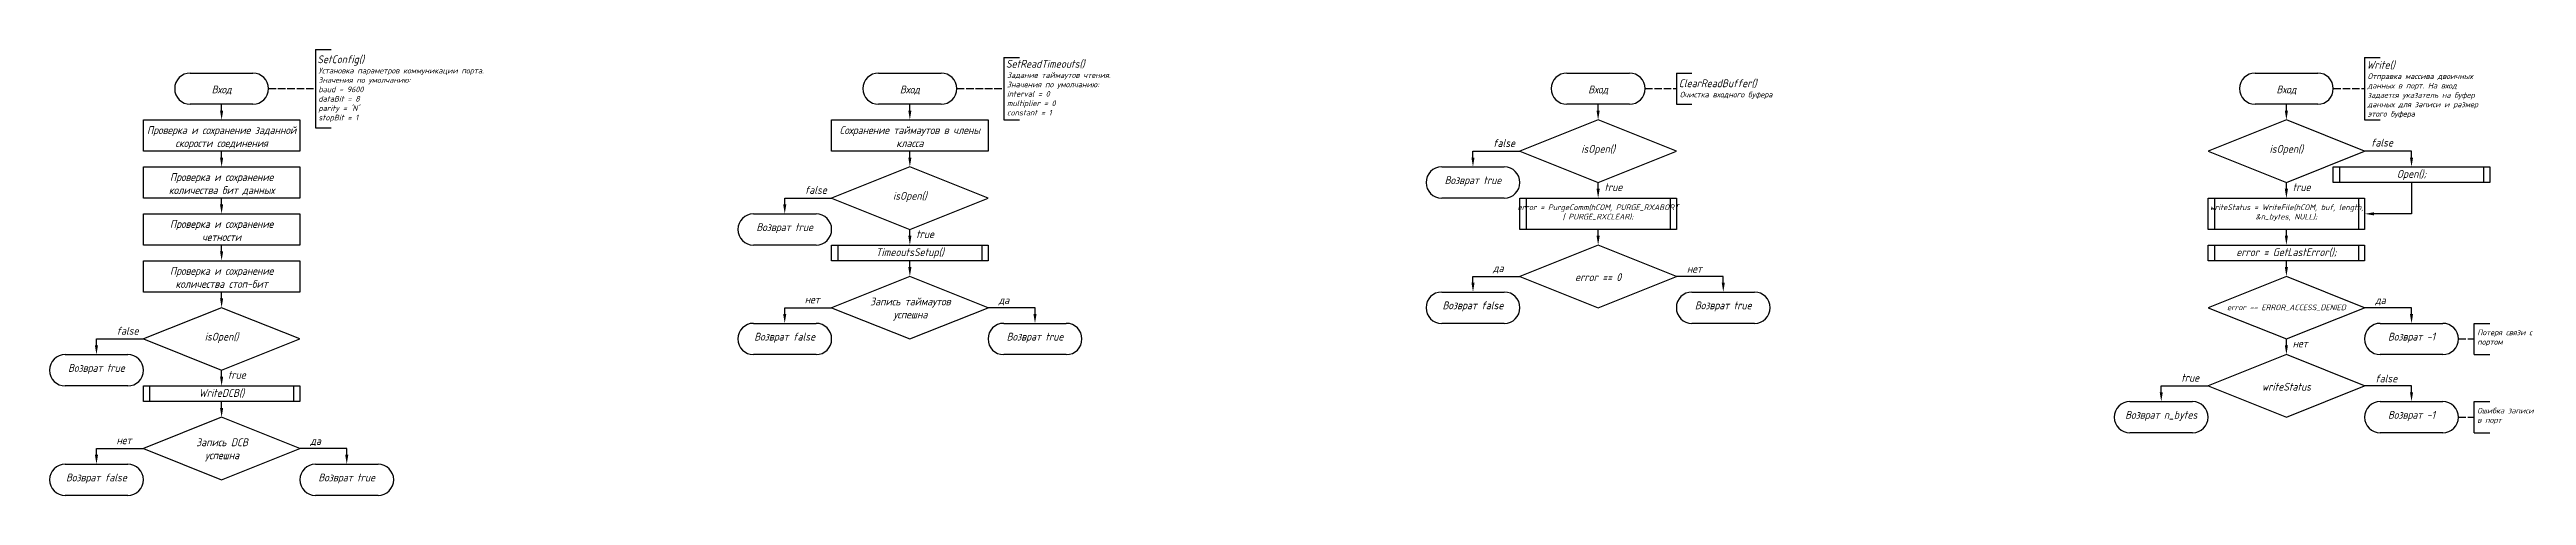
# Model space of a CAD drawing. Header units: millimetres. Extents: x -10 to 7940, y -346 to 297.
# Drawn here: x 2030 to 2822, y 140 to 282 of the extents above; entities that cross this region are included whole.
import ezdxf

# ---------------------------------------------------------------- set-up
doc = ezdxf.new("R2010")
doc.units = ezdxf.units.MM
doc.linetypes.add('ACAD_ISO02W100', pattern=[15, 12, -3])
doc.layers.add('С_обычная', color=7, linetype='Continuous', lineweight=30)
doc.layers.add('С_Штриховые', color=7, linetype='ACAD_ISO02W100', lineweight=30)
doc.styles.add('Гост', font='isocpeur.ttf', dxfattribs={"width": 0.9, "oblique": 15})

msp = doc.modelspace()

# ---------------------------------------------------------------- texts
at = {"layer": 'С_обычная', "style": 'Гост'}
for s, width, heights, insert, char_height, attachment_point in [('SetConfig()', 32, [0], (2115.61, 280.63), 2.5, 1), ('SetReadTimeouts()', 32, [0], (2335.72, 279.2), 2.5, 1), ('Write()', 32, [0], (2770.64, 278.84), 2.5, 1), ('Вход', 21.8632, [7.93], (2085, 271), 2.5, 2), ('Вход', 21.8632, [7.93], (2305, 271), 2.5, 2), ('Вход', 21.8632, [7.93], (2525, 271), 2.5, 2), ('ClearReadBuffer()', 32, [0], (2550.78, 272.97), 2.5, 1), ('Вход', 21.8632, [7.93], (2745, 271), 2.5, 2), ('Проверка и сохранение заданной скорости соединения', 49.2488, [7.85], (2085, 258), 2.5, 2), ('Сохранение таймаутов в члены класса', 49.2488, [7.85], (2305, 258), 2.5, 2), ('false', 11, [0], (2491.39, 253.88), 2.5, 1), ('false', 11, [0], (2772, 254), 2.5, 1), ('isOpen()', 36.9873, [8.92], (2525, 252), 2.5, 2), ('isOpen()', 36.9873, [8.92], (2745, 252), 2.5, 2), ('Проверка и сохранение количества бит данных', 49.2488, [7.85], (2085, 243), 2.5, 2), ('false', 11, [0], (2271.39, 238.88), 2.5, 1), ('Возврат true', 27.6622, [0], (2485, 242), 2.5, 2), ('true', 8.1152, [3.77], (2527, 239.79), 2.5, 1), ('true', 8.1152, [3.77], (2747, 239.79), 2.5, 1), ('Open();', 59, [0], (2785, 244), 2.5, 2), ('isOpen()', 36.9873, [8.92], (2305, 237), 2.5, 2), ('error = PurgeComm(hCOM, PURGE_RXABORT | PURGE_RXCLEAR);', 44.7661, [10.17], (2525, 233), 1.8, 2), ('writeStatus = WriteFile(hCOM, buf, length, &n_bytes, NULL);', 44.7661, [10.17], (2745, 233), 1.8, 2), ('Проверка и сохранение четности', 39.484, [7.98], (2085, 228), 2.5, 2), ('Возврат true', 27.6622, [0], (2265, 227), 2.5, 2), ('true', 8.1152, [3.77], (2307, 224.79), 2.5, 1), ('TimeoutsSetup()', 59, [0], (2305, 219), 2.5, 2), ('error = GetLastError();', 59, [0], (2745, 219), 2.5, 2), ('Проверка и сохранение количества стоп-бит', 39.484, [7.98], (2085, 213), 2.5, 2), ('да', 11, [0], (2491.39, 213.88), 2.5, 1), ('error == 0', 35.8459, [10.08], (2525, 211), 2.5, 2), ('нет', 11, [0], (2271.39, 203.88), 2.5, 1), ('Запись таймаутов успешна', 35.8459, [10.08], (2305.16, 203.24), 2.5, 2), ('Возврат false', 27.6622, [0], (2485, 202), 2.5, 2), ('Возврат true', 27.6622, [0], (2565, 202), 2.5, 2), ('error == ERROR_ACCESS_DENIED', 35.8459, [10.08], (2745, 201), 1.8, 2), ('false', 11, [0], (2051.39, 193.88), 2.5, 1), ('isOpen()', 36.9873, [8.92], (2085, 192), 2.5, 2), ('Возврат false', 27.6622, [0], (2265, 192), 2.5, 2), ('Возврат true', 27.6622, [0], (2345, 192), 2.5, 2), ('Возврат -1', 27.6622, [0], (2785, 192), 2.5, 2), ('нет', 8.1152, [3.77], (2747, 189.79), 2.5, 1), ('Возврат true', 27.6622, [0], (2045, 182), 2.5, 2), ('WriteDCB()', 59, [0], (2085, 174), 2.5, 2), ('true', 8.1152, [3.77], (2087, 179.79), 2.5, 1), ('true', 11, [0], (2711.39, 178.88), 2.5, 1), ('writeStatus', 35.8459, [10.08], (2745, 176), 2.5, 2), ('Возврат n_bytes', 27.6622, [0], (2705, 167), 2.5, 2), ('Возврат -1', 27.6622, [0], (2785, 167), 2.5, 2), ('нет', 11, [0], (2051.39, 158.88), 2.5, 1), ('Запись DCB успешна', 21.8632, [7.93], (2085.16, 158.24), 2.5, 2), ('Возврат false', 27.6622, [0], (2045, 147), 2.5, 2), ('Возврат true', 27.6622, [0], (2125, 147), 2.5, 2)]:
    msp.add_mtext_dynamic_manual_height_columns(s, width=width, gutter_width=17.5, heights=heights, dxfattribs=dict(at, insert=insert, char_height=char_height, attachment_point=attachment_point))
at = {"layer": 'С_обычная', "char_height": 1.8, "attachment_point": 1, "style": 'Гост'}
for s, insert, width in [("Установка параметров коммуникации порта.\\PЗначения по умолчанию:\\Pbaud = 9600\\PdataBit = 8\\Pparity = 'N'\\PstopBit = 1", (2115.93, 276.67), 49.1262), ('Задание таймаутов чтения.\\PЗначения по умолчанию:\\Pinterval = 0\\Pmultiplier = 0\\Pconstant = 1', (2336.04, 275.24), 49.1262), ('Отправка массива двоичных данных в порт. На вход задается указатель на буфер данных для записи и размер этого буфера', (2770.96, 274.87), 33.8954), ('Очистка входного буфера', (2551.1, 269.01), 29.5493), ('Потеря связи с портом', (2806, 193), 15.9064), ('Ошибка записи в порт', (2806, 168), 17.3063)]:
    msp.add_mtext(s, dxfattribs=dict(at, insert=insert, width=width))
at = {"layer": 'С_обычная', "char_height": 2.5, "attachment_point": 1, "rotation": 0.00001, "style": 'Гост'}
for s, insert in [('нет', (2553.37, 213.65)), ('да', (2333.37, 203.65)), ('да', (2773.37, 203.65)), ('false', (2773.37, 178.65)), ('да', (2113.37, 158.65))]:
    msp.add_mtext_dynamic_manual_height_columns(s, width=11, gutter_width=17.5, heights=[0], dxfattribs=dict(at, insert=insert))

# ---------------------------------------------------------------- blocks, each defined once
blk = doc.blocks.new('A$C232F50DB')
at = {"layer": 'С_обычная'}
for p, q in [((-2.95, -0.36), (17.05, -0.36)), ((17.05, -10.36), (-2.95, -10.36))]:
    blk.add_line(p, q, dxfattribs=at)
for centre, start, end in [((-2.95, -5.36), 90, 270), ((17.05, -5.36), 270, 90)]:
    blk.add_arc(centre, 5, start, end, dxfattribs=at)

# ---------------------------------------------------------------- linework, layer by layer
at = {"layer": 'С_обычная'}
for p, q in [((2115, 282.5), (2120, 282.5)), ((2115, 282.5), (2115, 257.5)), ((2335, 280), (2340, 280)), ((2335, 280), (2335, 260)), ((2770, 280), (2775, 280)), ((2770, 280), (2770, 260)), ((2075, 275), (2095, 275)), ((2295, 275), (2315, 275)), ((2515, 275), (2535, 275)), ((2550, 275), (2555, 275)), ((2550, 275), (2550, 265)), ((2735, 275), (2755, 275)), ((2095, 265), (2075, 265)), ((2085, 263), (2085, 265)), ((2315, 265), (2295, 265)), ((2305, 263), (2305, 265)), ((2535, 265), (2515, 265)), ((2525, 263), (2525, 265)), ((2550, 265), (2555, 265)), ((2755, 265), (2735, 265)), ((2745, 263), (2745, 265)), ((2060, 260), (2110, 260)), ((2060, 250), (2060, 260)), ((2110, 260), (2110, 250)), ((2115, 257.5), (2120, 257.5)), ((2280, 260), (2330, 260)), ((2280, 250), (2280, 260)), ((2330, 260), (2330, 250)), ((2335, 260), (2340, 260)), ((2525, 260), (2500, 250)), ((2550, 250), (2525, 260)), ((2745, 260), (2720, 250)), ((2770, 250), (2745, 260)), ((2770, 260), (2775, 260)), ((2110, 250), (2060, 250)), ((2085, 248), (2085, 250)), ((2330, 250), (2280, 250)), ((2305, 248), (2305, 250)), ((2485, 248), (2485, 250)), ((2485, 250), (2500, 250)), ((2500, 250), (2525, 240)), ((2525, 240), (2550, 250)), ((2720, 250), (2745, 240)), ((2745, 240), (2770, 250)), ((2785, 250), (2770, 250)), ((2785, 248), (2785, 250)), ((2060, 245), (2110, 245)), ((2060, 235), (2060, 245)), ((2110, 245), (2110, 235)), ((2305, 245), (2280, 235)), ((2330, 235), (2305, 245)), ((2525, 238), (2525, 240)), ((2745, 238), (2745, 240)), ((2760, 245), (2810, 245)), ((2760, 240), (2760, 245)), ((2810, 240), (2760, 240)), ((2762, 245), (2762, 240)), ((2785, 240), (2785, 230)), ((2808, 245), (2808, 240)), ((2810, 245), (2810, 240)), ((2110, 235), (2060, 235)), ((2060, 230), (2110, 230)), ((2060, 220), (2060, 230)), ((2085, 233), (2085, 235)), ((2110, 230), (2110, 220)), ((2265, 233), (2265, 235)), ((2265, 235), (2280, 235)), ((2280, 235), (2305, 225)), ((2305, 225), (2330, 235)), ((2500, 235), (2550, 235)), ((2500, 225), (2500, 235)), ((2502, 235), (2502, 225)), ((2548, 235), (2548, 225)), ((2550, 235), (2550, 225)), ((2720, 235), (2770, 235)), ((2720, 225), (2720, 235)), ((2722, 235), (2722, 225)), ((2768, 235), (2768, 225)), ((2770, 235), (2770, 225)), ((2785, 230), (2773, 230)), ((2305, 223), (2305, 225)), ((2550, 225), (2500, 225)), ((2525, 223), (2525, 225)), ((2770, 225), (2720, 225)), ((2745, 223), (2745, 225)), ((2110, 220), (2060, 220)), ((2060, 215), (2110, 215)), ((2060, 205), (2060, 215)), ((2085, 218), (2085, 220)), ((2110, 215), (2110, 205)), ((2280, 220), (2330, 220)), ((2280, 215), (2280, 220)), ((2330, 215), (2280, 215)), ((2282, 220), (2282, 215)), ((2305, 213), (2305, 215)), ((2328, 220), (2328, 215)), ((2330, 220), (2330, 215)), ((2525, 220), (2500, 210)), ((2550, 210), (2525, 220)), ((2720, 220), (2770, 220)), ((2720, 215), (2720, 220)), ((2770, 215), (2720, 215)), ((2722, 220), (2722, 215)), ((2745, 213), (2745, 215)), ((2768, 220), (2768, 215)), ((2770, 220), (2770, 215)), ((2305, 210), (2280, 200)), ((2330, 200), (2305, 210)), ((2485, 208), (2485, 210)), ((2485, 210), (2500, 210)), ((2500, 210), (2525, 200)), ((2525, 200), (2550, 210)), ((2565, 210), (2550, 210)), ((2565, 208), (2565, 210)), ((2745, 210), (2720, 200)), ((2770, 200), (2745, 210)), ((2110, 205), (2060, 205)), ((2085, 200), (2060, 190)), ((2085, 203), (2085, 205)), ((2110, 190), (2085, 200)), ((2265, 198), (2265, 200)), ((2265, 200), (2280, 200)), ((2280, 200), (2305, 190)), ((2305, 190), (2330, 200)), ((2345, 200), (2330, 200)), ((2345, 198), (2345, 200)), ((2720, 200), (2745, 190)), ((2745, 190), (2770, 200)), ((2785, 200), (2770, 200)), ((2785, 198), (2785, 200)), ((2805, 195), (2810, 195)), ((2805, 185), (2805, 195)), ((2045, 188), (2045, 190)), ((2045, 190), (2060, 190)), ((2060, 190), (2085, 180)), ((2085, 180), (2110, 190)), ((2745, 185), (2720, 175)), ((2745, 188), (2745, 190)), ((2770, 175), (2745, 185)), ((2805, 185), (2810, 185)), ((2060, 175), (2110, 175)), ((2060, 170), (2060, 175)), ((2062, 175), (2062, 170)), ((2085, 178), (2085, 180)), ((2108, 175), (2108, 170)), ((2110, 175), (2110, 170)), ((2705, 173), (2705, 175)), ((2705, 175), (2720, 175)), ((2720, 175), (2745, 165)), ((2745, 165), (2770, 175)), ((2785, 175), (2770, 175)), ((2785, 173), (2785, 175)), ((2110, 170), (2060, 170)), ((2085, 168), (2085, 170)), ((2805, 170), (2810, 170)), ((2805, 160), (2805, 170)), ((2085, 165), (2060, 155)), ((2110, 155), (2085, 165)), ((2805, 160), (2810, 160)), ((2045, 153), (2045, 155)), ((2045, 155), (2060, 155)), ((2060, 155), (2085, 145)), ((2085, 145), (2110, 155)), ((2125, 155), (2110, 155)), ((2125, 153), (2125, 155))]:
    msp.add_line(p, q, dxfattribs=at)
for centre, start, end in [((2075, 270), 90, 270), ((2095, 270), 270, 90), ((2295, 270), 90, 270), ((2315, 270), 270, 90), ((2515, 270), 90, 270), ((2535, 270), 270, 90), ((2735, 270), 90, 270), ((2755, 270), 270, 90)]:
    msp.add_arc(centre, 5, start, end, dxfattribs=at)
for points in [[(2085.5, 263), (2084.5, 263), (2085, 260)], [(2305.5, 263), (2304.5, 263), (2305, 260)], [(2525.5, 263), (2524.5, 263), (2525, 260)], [(2745.5, 263), (2744.5, 263), (2745, 260)], [(2085.5, 248), (2084.5, 248), (2085, 245)], [(2305.5, 248), (2304.5, 248), (2305, 245)], [(2485.5, 248), (2484.5, 248), (2485, 245)], [(2784.5, 248), (2785.5, 248), (2785, 245)], [(2525.5, 238), (2524.5, 238), (2525, 235)], [(2745.5, 238), (2744.5, 238), (2745, 235)], [(2085.5, 233), (2084.5, 233), (2085, 230)], [(2265.5, 233), (2264.5, 233), (2265, 230)], [(2773, 230.5), (2773, 229.5), (2770, 230)], [(2305.5, 223), (2304.5, 223), (2305, 220)], [(2524.5, 223), (2525.5, 223), (2525, 220)], [(2744.5, 223), (2745.5, 223), (2745, 220)], [(2085.5, 218), (2084.5, 218), (2085, 215)], [(2305.5, 213), (2304.5, 213), (2305, 210)], [(2485.5, 208), (2484.5, 208), (2485, 205)], [(2564.5, 208), (2565.5, 208), (2565, 205)], [(2744.5, 213), (2745.5, 213), (2745, 210)], [(2085.5, 203), (2084.5, 203), (2085, 200)], [(2265.5, 198), (2264.5, 198), (2265, 195)], [(2344.5, 198), (2345.5, 198), (2345, 195)], [(2784.5, 198), (2785.5, 198), (2785, 195)], [(2045.5, 188), (2044.5, 188), (2045, 185)], [(2745.5, 188), (2744.5, 188), (2745, 185)], [(2085.5, 178), (2084.5, 178), (2085, 175)], [(2085.5, 168), (2084.5, 168), (2085, 165)], [(2705.5, 173), (2704.5, 173), (2705, 170)], [(2784.5, 173), (2785.5, 173), (2785, 170)], [(2045.5, 153), (2044.5, 153), (2045, 150)], [(2124.5, 153), (2125.5, 153), (2125, 150)]]:
    msp.add_solid(points, dxfattribs=at)
at = {"layer": 'С_Штриховые', "ltscale": 0.2}
for p, q in [((2100, 270), (2115, 270)), ((2320, 270), (2335, 270)), ((2540, 270), (2550, 270)), ((2760, 270), (2770, 270)), ((2800, 190), (2805, 190)), ((2800, 165), (2805, 165))]:
    msp.add_line(p, q, dxfattribs=at)

# ---------------------------------------------------------------- block references
at = {"layer": 'С_обычная'}
for p in [(2477.95, 245.36), (2257.95, 230.36), (2477.95, 205.36), (2557.95, 205.36), (2257.95, 195.36), (2337.95, 195.36), (2777.95, 195.36), (2037.95, 185.36), (2697.95, 170.36), (2777.95, 170.36), (2037.95, 150.36), (2117.95, 150.36)]:
    msp.add_blockref('A$C232F50DB', p, dxfattribs=at)

msp.set_redraw_order([(e.dxf.handle, doc.entitydb.next_handle()) for e in msp.query("TEXT MTEXT ATTDEF DIMENSION ARC_DIMENSION")])  # texts and dimensions are drawn at this point

doc.saveas('drawing.dxf')
